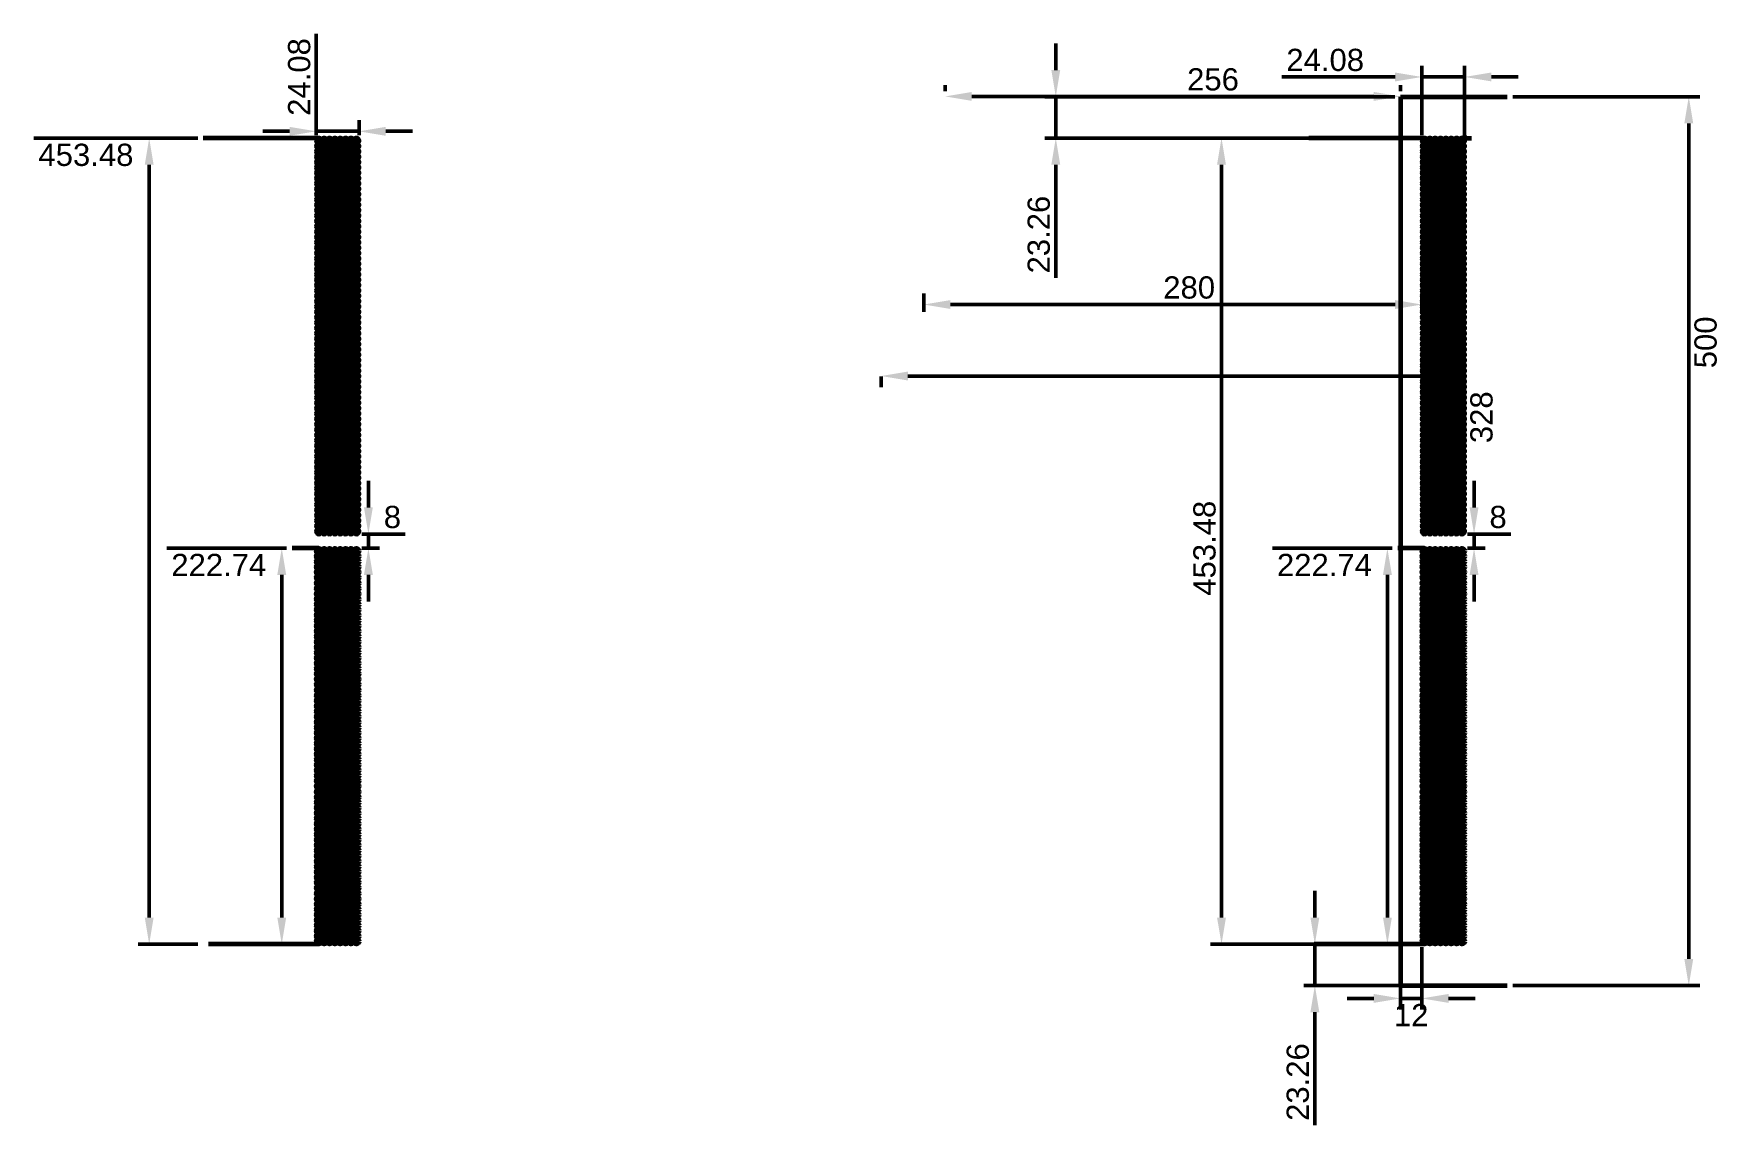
# Model space of a CAD drawing. Header units: millimetres. Extents: x 3743 to 4691, y 1346 to 1960.
import ezdxf

# ---------------------------------------------------------------- set-up
doc = ezdxf.new("R2010")
doc.units = ezdxf.units.MM
doc.layers.get('0').update_dxf_attribs({"lineweight": 60})
doc.styles.get("Standard").update_dxf_attribs({"font": 'arial.ttf'})
doc.dimstyles.new('ISO-25', dxfattribs={"dimscale": 5, "dimtxt": 2.5, "dimasz": 3, "dimexe": 1.25, "dimexo": 0.625, "dimtad": 2, "dimjust": 3, "dimdsep": 46, "dimtxsty": 'Standard', "dimcen": 2.5, "dimclrd": 30, "dimclre": 30, "dimclrt": 30, "dimadec": 0, "dimazin": 0, "dimtfac": 1, "dimtmove": 0, "dimatfit": 3, "dimfxl": 1, "dimlwd": 50, "dimlwe": 50, "dimarcsym": 0})

msp = doc.modelspace()

# ---------------------------------------------------------------- blocks, each defined once
blk = doc.blocks.new('*U1')
at = {"true_color": 0x939598}
h = blk.add_hatch(color=252, dxfattribs=at)
h.dxf.hatch_style = 1
h.paths.add_polyline_path([(1.505, 0, 1), (-1.505, 0, 1)])
h.paths.add_polyline_path([(-1.38, 0, -1), (1.38, 0, -1)], flags=16)
at = {"true_color": 0x991b1e}
h = blk.add_hatch(color=244, dxfattribs=at)
h.dxf.hatch_style = 1
h.paths.add_polyline_path([(-1.38, 0, 1), (1.38, 0, 1)])
for radius in [1.505, 1.38]:
    blk.add_circle((0, 0), radius)
blk = doc.blocks.new('*U2')
at = {"color": 0, "linetype": 'ByBlock', "lineweight": -2, "transparency": 16777216}
for p in [(0, 219.73), (0, 216.72), (3.01, 219.73), (3.01, 216.72), (6.02, 219.73), (6.02, 216.72), (9.03, 219.73), (9.03, 216.72), (12.04, 219.73), (12.04, 216.72), (15.05, 219.73), (15.05, 216.72), (18.06, 219.73), (18.06, 216.72), (21.07, 219.73), (21.07, 216.72), (0, 213.71), (0, 210.7), (0, 207.69), (3.01, 213.71), (3.01, 210.7), (3.01, 207.69), (6.02, 213.71), (6.02, 210.7), (6.02, 207.69), (9.03, 213.71), (9.03, 210.7), (9.03, 207.69), (12.04, 213.71), (12.04, 210.7), (12.04, 207.69), (15.05, 213.71), (15.05, 210.7), (15.05, 207.69), (18.06, 213.71), (18.06, 210.7), (18.06, 207.69), (21.07, 213.71), (21.07, 210.7), (21.07, 207.69), (0, 204.68), (0, 201.67), (0, 198.66), (3.01, 204.68), (3.01, 201.67), (3.01, 198.66), (6.02, 204.68), (6.02, 201.67), (6.02, 198.66), (9.03, 204.68), (9.03, 201.67), (9.03, 198.66), (12.04, 204.68), (12.04, 201.67), (12.04, 198.66), (15.05, 204.68), (15.05, 201.67), (15.05, 198.66), (18.06, 204.68), (18.06, 201.67), (18.06, 198.66), (21.07, 204.68), (21.07, 201.67), (21.07, 198.66), (0, 195.65), (0, 192.64), (0, 189.63), (3.01, 195.65), (3.01, 192.64), (3.01, 189.63), (6.02, 195.65), (6.02, 192.64), (6.02, 189.63), (9.03, 195.65), (9.03, 192.64), (9.03, 189.63), (12.04, 195.65), (12.04, 192.64), (12.04, 189.63), (15.05, 195.65), (15.05, 192.64), (15.05, 189.63), (18.06, 195.65), (18.06, 192.64), (18.06, 189.63), (21.07, 195.65), (21.07, 192.64), (21.07, 189.63), (0, 186.62), (0, 183.61), (0, 180.6), (3.01, 186.62), (3.01, 183.61), (3.01, 180.6), (6.02, 186.62), (6.02, 183.61), (6.02, 180.6), (9.03, 186.62), (9.03, 183.61), (9.03, 180.6), (12.04, 186.62), (12.04, 183.61), (12.04, 180.6), (15.05, 186.62), (15.05, 183.61), (15.05, 180.6), (18.06, 186.62), (18.06, 183.61), (18.06, 180.6), (21.07, 186.62), (21.07, 183.61), (21.07, 180.6), (0, 177.59), (0, 174.58), (0, 171.57), (3.01, 177.59), (3.01, 174.58), (3.01, 171.57), (6.02, 177.59), (6.02, 174.58), (6.02, 171.57), (9.03, 177.59), (9.03, 174.58), (9.03, 171.57), (12.04, 177.59), (12.04, 174.58), (12.04, 171.57), (15.05, 177.59), (15.05, 174.58), (15.05, 171.57), (18.06, 177.59), (18.06, 174.58), (18.06, 171.57), (21.07, 177.59), (21.07, 174.58), (21.07, 171.57), (0, 168.56), (0, 165.55), (0, 162.54), (3.01, 168.56), (3.01, 165.55), (3.01, 162.54), (6.02, 168.56), (6.02, 165.55), (6.02, 162.54), (9.03, 168.56), (9.03, 165.55), (9.03, 162.54), (12.04, 168.56), (12.04, 165.55), (12.04, 162.54), (15.05, 168.56), (15.05, 165.55), (15.05, 162.54), (18.06, 168.56), (18.06, 165.55), (18.06, 162.54), (21.07, 168.56), (21.07, 165.55), (21.07, 162.54), (0, 159.53), (0, 156.52), (0, 153.51), (0, 150.5), (3.01, 159.53), (3.01, 156.52), (3.01, 153.51), (3.01, 150.5), (6.02, 159.53), (6.02, 156.52), (6.02, 153.51), (6.02, 150.5), (9.03, 159.53), (9.03, 156.52), (9.03, 153.51), (9.03, 150.5), (12.04, 159.53), (12.04, 156.52), (12.04, 153.51), (12.04, 150.5), (15.05, 159.53), (15.05, 156.52), (15.05, 153.51), (15.05, 150.5), (18.06, 159.53), (18.06, 156.52), (18.06, 153.51), (18.06, 150.5), (21.07, 159.53), (21.07, 156.52), (21.07, 153.51), (21.07, 150.5), (0, 147.49), (0, 144.48), (0, 141.47), (3.01, 147.49), (3.01, 144.48), (3.01, 141.47), (6.02, 147.49), (6.02, 144.48), (6.02, 141.47), (9.03, 147.49), (9.03, 144.48), (9.03, 141.47), (12.04, 147.49), (12.04, 144.48), (12.04, 141.47), (15.05, 147.49), (15.05, 144.48), (15.05, 141.47), (18.06, 147.49), (18.06, 144.48), (18.06, 141.47), (21.07, 147.49), (21.07, 144.48), (21.07, 141.47), (0, 138.46), (0, 135.45), (0, 132.44), (3.01, 138.46), (3.01, 135.45), (3.01, 132.44), (6.02, 138.46), (6.02, 135.45), (6.02, 132.44), (9.03, 138.46), (9.03, 135.45), (9.03, 132.44), (12.04, 138.46), (12.04, 135.45), (12.04, 132.44), (15.05, 138.46), (15.05, 135.45), (15.05, 132.44), (18.06, 138.46), (18.06, 135.45), (18.06, 132.44), (21.07, 138.46), (21.07, 135.45), (21.07, 132.44), (0, 129.43), (0, 126.42), (0, 123.41), (3.01, 129.43), (3.01, 126.42), (3.01, 123.41), (6.02, 129.43), (6.02, 126.42), (6.02, 123.41), (9.03, 129.43), (9.03, 126.42), (9.03, 123.41), (12.04, 129.43), (12.04, 126.42), (12.04, 123.41), (15.05, 129.43), (15.05, 126.42), (15.05, 123.41), (18.06, 129.43), (18.06, 126.42), (18.06, 123.41), (21.07, 129.43), (21.07, 126.42), (21.07, 123.41), (0, 120.4), (0, 117.39), (0, 114.38), (3.01, 120.4), (3.01, 117.39), (3.01, 114.38), (6.02, 120.4), (6.02, 117.39), (6.02, 114.38), (9.03, 120.4), (9.03, 117.39), (9.03, 114.38), (12.04, 120.4), (12.04, 117.39), (12.04, 114.38), (15.05, 120.4), (15.05, 117.39), (15.05, 114.38), (18.06, 120.4), (18.06, 117.39), (18.06, 114.38), (21.07, 120.4), (21.07, 117.39), (21.07, 114.38), (0, 111.37), (0, 108.36), (0, 105.35), (3.01, 111.37), (3.01, 108.36), (3.01, 105.35), (6.02, 111.37), (6.02, 108.36), (6.02, 105.35), (9.03, 111.37), (9.03, 108.36), (9.03, 105.35), (12.04, 111.37), (12.04, 108.36), (12.04, 105.35), (15.05, 111.37), (15.05, 108.36), (15.05, 105.35), (18.06, 111.37), (18.06, 108.36), (18.06, 105.35), (21.07, 111.37), (21.07, 108.36), (21.07, 105.35), (0, 102.34), (0, 99.33), (0, 96.32), (3.01, 102.34), (3.01, 99.33), (3.01, 96.32), (6.02, 102.34), (6.02, 99.33), (6.02, 96.32), (9.03, 102.34), (9.03, 99.33), (9.03, 96.32), (12.04, 102.34), (12.04, 99.33), (12.04, 96.32), (15.05, 102.34), (15.05, 99.33), (15.05, 96.32), (18.06, 102.34), (18.06, 99.33), (18.06, 96.32), (21.07, 102.34), (21.07, 99.33), (21.07, 96.32), (0, 93.31), (0, 90.3), (0, 87.29), (0, 84.28), (3.01, 93.31), (3.01, 90.3), (3.01, 87.29), (3.01, 84.28), (6.02, 93.31), (6.02, 90.3), (6.02, 87.29), (6.02, 84.28), (9.03, 93.31), (9.03, 90.3), (9.03, 87.29), (9.03, 84.28), (12.04, 93.31), (12.04, 90.3), (12.04, 87.29), (12.04, 84.28), (15.05, 93.31), (15.05, 90.3), (15.05, 87.29), (15.05, 84.28), (18.06, 84.28), (18.06, 93.31), (18.06, 90.3), (18.06, 87.29), (21.07, 93.31), (21.07, 90.3), (21.07, 87.29), (21.07, 84.28), (0, 81.27), (0, 78.26), (0, 75.25), (3.01, 81.27), (3.01, 78.26), (3.01, 75.25), (6.02, 81.27), (6.02, 78.26), (6.02, 75.25), (9.03, 81.27), (9.03, 78.26), (9.03, 75.25), (12.04, 81.27), (12.04, 78.26), (12.04, 75.25), (15.05, 81.27), (15.05, 78.26), (15.05, 75.25), (18.06, 81.27), (18.06, 78.26), (18.06, 75.25), (21.07, 81.27), (21.07, 78.26), (21.07, 75.25), (0, 72.24), (0, 69.23), (0, 66.22), (3.01, 72.24), (3.01, 69.23), (3.01, 66.22), (6.02, 72.24), (6.02, 69.23), (6.02, 66.22), (9.03, 72.24), (9.03, 69.23), (9.03, 66.22), (12.04, 72.24), (12.04, 69.23), (12.04, 66.22), (15.05, 72.24), (15.05, 69.23), (15.05, 66.22), (18.06, 72.24), (18.06, 69.23), (18.06, 66.22), (21.07, 72.24), (21.07, 69.23), (21.07, 66.22), (0, 63.21), (0, 60.2), (0, 57.19), (3.01, 63.21), (3.01, 60.2), (3.01, 57.19), (6.02, 63.21), (6.02, 60.2), (6.02, 57.19), (9.03, 63.21), (9.03, 60.2), (9.03, 57.19), (12.04, 63.21), (12.04, 60.2), (12.04, 57.19), (15.05, 63.21), (15.05, 60.2), (15.05, 57.19), (18.06, 63.21), (18.06, 60.2), (18.06, 57.19), (21.07, 63.21), (21.07, 60.2), (21.07, 57.19), (0, 54.18), (0, 51.17), (0, 48.16), (3.01, 54.18), (3.01, 51.17), (3.01, 48.16), (6.02, 54.18), (6.02, 51.17), (6.02, 48.16), (9.03, 54.18), (9.03, 51.17), (9.03, 48.16), (12.04, 54.18), (12.04, 51.17), (12.04, 48.16), (15.05, 54.18), (15.05, 51.17), (15.05, 48.16), (18.06, 54.18), (18.06, 51.17), (18.06, 48.16), (21.07, 54.18), (21.07, 51.17), (21.07, 48.16), (0, 45.15), (0, 42.14), (0, 39.13), (3.01, 45.15), (3.01, 42.14), (3.01, 39.13), (6.02, 45.15), (6.02, 42.14), (6.02, 39.13), (9.03, 45.15), (9.03, 42.14), (9.03, 39.13), (12.04, 45.15), (12.04, 42.14), (12.04, 39.13), (15.05, 45.15), (15.05, 42.14), (15.05, 39.13), (18.06, 45.15), (18.06, 42.14), (18.06, 39.13), (21.07, 45.15), (21.07, 42.14), (21.07, 39.13), (0, 36.12), (0, 33.11), (0, 30.1), (0, 27.09), (3.01, 36.12), (3.01, 33.11), (3.01, 30.1), (3.01, 27.09), (6.02, 36.12), (6.02, 33.11), (6.02, 30.1), (6.02, 27.09), (9.03, 36.12), (9.03, 33.11), (9.03, 30.1), (9.03, 27.09), (12.04, 36.12), (12.04, 33.11), (12.04, 30.1), (12.04, 27.09), (15.05, 36.12), (15.05, 33.11), (15.05, 30.1), (15.05, 27.09), (18.06, 36.12), (18.06, 33.11), (18.06, 30.1), (18.06, 27.09), (21.07, 36.12), (21.07, 33.11), (21.07, 30.1), (21.07, 27.09), (0, 24.08), (0, 21.07), (0, 18.06), (3.01, 24.08), (3.01, 21.07), (3.01, 18.06), (6.02, 21.07), (6.02, 18.06), (6.02, 24.08), (9.03, 24.08), (9.03, 21.07), (9.03, 18.06), (12.04, 24.08), (12.04, 21.07), (12.04, 18.06), (15.05, 24.08), (15.05, 21.07), (15.05, 18.06), (18.06, 24.08), (18.06, 21.07), (18.06, 18.06), (21.07, 24.08), (21.07, 21.07), (21.07, 18.06), (0, 15.05), (0, 12.04), (0, 9.03), (3.01, 9.03), (3.01, 15.05), (3.01, 12.04), (6.02, 15.05), (6.02, 12.04), (6.02, 9.03), (9.03, 12.04), (9.03, 9.03), (9.03, 15.05), (12.04, 15.05), (12.04, 12.04), (12.04, 9.03), (15.05, 15.05), (15.05, 12.04), (15.05, 9.03), (18.06, 15.05), (18.06, 12.04), (18.06, 9.03), (21.07, 15.05), (21.07, 12.04), (21.07, 9.03), (0, 6.02), (0, 3.01), (0, 0), (3.01, 6.02), (3.01, 3.01), (3.01, 0), (6.02, 6.02), (6.02, 3.01), (6.02, 0), (9.03, 6.02), (9.03, 3.01), (9.03, 0), (12.04, 6.02), (12.04, 3.01), (12.04, 0), (15.05, 6.02), (15.05, 3.01), (15.05, 0), (18.06, 6.02), (18.06, 3.01), (18.06, 0), (21.07, 6.02), (21.07, 3.01), (21.07, 0)]:
    blk.add_blockref('*U1', p, dxfattribs=at)
blk = doc.blocks.new('*U4')
at = {"true_color": 0x939598}
h = blk.add_hatch(color=252, dxfattribs=at)
h.dxf.hatch_style = 1
h.paths.add_polyline_path([(1.505, 0, 1), (-1.505, 0, 1)])
h.paths.add_polyline_path([(-1.38, 0, -1), (1.38, 0, -1)], flags=16)
at = {"true_color": 0x991b1e}
h = blk.add_hatch(color=244, dxfattribs=at)
h.dxf.hatch_style = 1
h.paths.add_polyline_path([(-1.38, 0, 1), (1.38, 0, 1)])
for radius in [1.505, 1.38]:
    blk.add_circle((0, 0), radius)
blk = doc.blocks.new('*U5')
at = {"color": 0, "linetype": 'ByBlock', "lineweight": -2, "transparency": 16777216}
for p in [(0, 219.73), (0, 216.72), (3.01, 219.73), (3.01, 216.72), (6.02, 219.73), (6.02, 216.72), (9.03, 219.73), (9.03, 216.72), (12.04, 219.73), (12.04, 216.72), (15.05, 219.73), (15.05, 216.72), (18.06, 219.73), (18.06, 216.72), (21.07, 219.73), (21.07, 216.72), (0, 213.71), (0, 210.7), (0, 207.69), (3.01, 213.71), (3.01, 210.7), (3.01, 207.69), (6.02, 213.71), (6.02, 210.7), (6.02, 207.69), (9.03, 213.71), (9.03, 210.7), (9.03, 207.69), (12.04, 213.71), (12.04, 210.7), (12.04, 207.69), (15.05, 213.71), (15.05, 210.7), (15.05, 207.69), (18.06, 213.71), (18.06, 210.7), (18.06, 207.69), (21.07, 213.71), (21.07, 210.7), (21.07, 207.69), (0, 204.68), (0, 201.67), (0, 198.66), (3.01, 204.68), (3.01, 201.67), (3.01, 198.66), (6.02, 204.68), (6.02, 201.67), (6.02, 198.66), (9.03, 204.68), (9.03, 201.67), (9.03, 198.66), (12.04, 204.68), (12.04, 201.67), (12.04, 198.66), (15.05, 204.68), (15.05, 201.67), (15.05, 198.66), (18.06, 204.68), (18.06, 201.67), (18.06, 198.66), (21.07, 204.68), (21.07, 201.67), (21.07, 198.66), (0, 195.65), (0, 192.64), (0, 189.63), (3.01, 195.65), (3.01, 192.64), (3.01, 189.63), (6.02, 195.65), (6.02, 192.64), (6.02, 189.63), (9.03, 195.65), (9.03, 192.64), (9.03, 189.63), (12.04, 195.65), (12.04, 192.64), (12.04, 189.63), (15.05, 195.65), (15.05, 192.64), (15.05, 189.63), (18.06, 195.65), (18.06, 192.64), (18.06, 189.63), (21.07, 195.65), (21.07, 192.64), (21.07, 189.63), (0, 186.62), (0, 183.61), (0, 180.6), (3.01, 186.62), (3.01, 183.61), (3.01, 180.6), (6.02, 186.62), (6.02, 183.61), (6.02, 180.6), (9.03, 186.62), (9.03, 183.61), (9.03, 180.6), (12.04, 186.62), (12.04, 183.61), (12.04, 180.6), (15.05, 186.62), (15.05, 183.61), (15.05, 180.6), (18.06, 186.62), (18.06, 183.61), (18.06, 180.6), (21.07, 186.62), (21.07, 183.61), (21.07, 180.6), (0, 177.59), (0, 174.58), (0, 171.57), (3.01, 177.59), (3.01, 174.58), (3.01, 171.57), (6.02, 177.59), (6.02, 174.58), (6.02, 171.57), (9.03, 177.59), (9.03, 174.58), (9.03, 171.57), (12.04, 177.59), (12.04, 174.58), (12.04, 171.57), (15.05, 177.59), (15.05, 174.58), (15.05, 171.57), (18.06, 177.59), (18.06, 174.58), (18.06, 171.57), (21.07, 177.59), (21.07, 174.58), (21.07, 171.57), (0, 168.56), (0, 165.55), (0, 162.54), (3.01, 168.56), (3.01, 165.55), (3.01, 162.54), (6.02, 168.56), (6.02, 165.55), (6.02, 162.54), (9.03, 168.56), (9.03, 165.55), (9.03, 162.54), (12.04, 168.56), (12.04, 165.55), (12.04, 162.54), (15.05, 168.56), (15.05, 165.55), (15.05, 162.54), (18.06, 168.56), (18.06, 165.55), (18.06, 162.54), (21.07, 168.56), (21.07, 165.55), (21.07, 162.54), (0, 159.53), (0, 156.52), (0, 153.51), (0, 150.5), (3.01, 159.53), (3.01, 156.52), (3.01, 153.51), (3.01, 150.5), (6.02, 159.53), (6.02, 156.52), (6.02, 153.51), (6.02, 150.5), (9.03, 159.53), (9.03, 156.52), (9.03, 153.51), (9.03, 150.5), (12.04, 159.53), (12.04, 156.52), (12.04, 153.51), (12.04, 150.5), (15.05, 159.53), (15.05, 156.52), (15.05, 153.51), (15.05, 150.5), (18.06, 159.53), (18.06, 156.52), (18.06, 153.51), (18.06, 150.5), (21.07, 159.53), (21.07, 156.52), (21.07, 153.51), (21.07, 150.5), (0, 147.49), (0, 144.48), (0, 141.47), (3.01, 147.49), (3.01, 144.48), (3.01, 141.47), (6.02, 147.49), (6.02, 144.48), (6.02, 141.47), (9.03, 147.49), (9.03, 144.48), (9.03, 141.47), (12.04, 147.49), (12.04, 144.48), (12.04, 141.47), (15.05, 147.49), (15.05, 144.48), (15.05, 141.47), (18.06, 147.49), (18.06, 144.48), (18.06, 141.47), (21.07, 147.49), (21.07, 144.48), (21.07, 141.47), (0, 138.46), (0, 135.45), (0, 132.44), (3.01, 138.46), (3.01, 135.45), (3.01, 132.44), (6.02, 138.46), (6.02, 135.45), (6.02, 132.44), (9.03, 138.46), (9.03, 135.45), (9.03, 132.44), (12.04, 138.46), (12.04, 135.45), (12.04, 132.44), (15.05, 138.46), (15.05, 135.45), (15.05, 132.44), (18.06, 138.46), (18.06, 135.45), (18.06, 132.44), (21.07, 138.46), (21.07, 135.45), (21.07, 132.44), (0, 129.43), (0, 126.42), (0, 123.41), (3.01, 129.43), (3.01, 126.42), (3.01, 123.41), (6.02, 129.43), (6.02, 126.42), (6.02, 123.41), (9.03, 129.43), (9.03, 126.42), (9.03, 123.41), (12.04, 129.43), (12.04, 126.42), (12.04, 123.41), (15.05, 129.43), (15.05, 126.42), (15.05, 123.41), (18.06, 129.43), (18.06, 126.42), (18.06, 123.41), (21.07, 129.43), (21.07, 126.42), (21.07, 123.41), (0, 120.4), (0, 117.39), (0, 114.38), (3.01, 120.4), (3.01, 117.39), (3.01, 114.38), (6.02, 120.4), (6.02, 117.39), (6.02, 114.38), (9.03, 120.4), (9.03, 117.39), (9.03, 114.38), (12.04, 120.4), (12.04, 117.39), (12.04, 114.38), (15.05, 120.4), (15.05, 117.39), (15.05, 114.38), (18.06, 120.4), (18.06, 117.39), (18.06, 114.38), (21.07, 120.4), (21.07, 117.39), (21.07, 114.38), (0, 111.37), (0, 108.36), (0, 105.35), (3.01, 111.37), (3.01, 108.36), (3.01, 105.35), (6.02, 111.37), (6.02, 108.36), (6.02, 105.35), (9.03, 111.37), (9.03, 108.36), (9.03, 105.35), (12.04, 111.37), (12.04, 108.36), (12.04, 105.35), (15.05, 111.37), (15.05, 108.36), (15.05, 105.35), (18.06, 111.37), (18.06, 108.36), (18.06, 105.35), (21.07, 111.37), (21.07, 108.36), (21.07, 105.35), (0, 102.34), (0, 99.33), (0, 96.32), (3.01, 102.34), (3.01, 99.33), (3.01, 96.32), (6.02, 102.34), (6.02, 99.33), (6.02, 96.32), (9.03, 102.34), (9.03, 99.33), (9.03, 96.32), (12.04, 102.34), (12.04, 99.33), (12.04, 96.32), (15.05, 102.34), (15.05, 99.33), (15.05, 96.32), (18.06, 102.34), (18.06, 99.33), (18.06, 96.32), (21.07, 102.34), (21.07, 99.33), (21.07, 96.32), (0, 93.31), (0, 90.3), (0, 87.29), (0, 84.28), (3.01, 93.31), (3.01, 90.3), (3.01, 87.29), (3.01, 84.28), (6.02, 93.31), (6.02, 90.3), (6.02, 87.29), (6.02, 84.28), (9.03, 93.31), (9.03, 90.3), (9.03, 87.29), (9.03, 84.28), (12.04, 93.31), (12.04, 90.3), (12.04, 87.29), (12.04, 84.28), (15.05, 93.31), (15.05, 90.3), (15.05, 87.29), (15.05, 84.28), (18.06, 84.28), (18.06, 93.31), (18.06, 90.3), (18.06, 87.29), (21.07, 93.31), (21.07, 90.3), (21.07, 87.29), (21.07, 84.28), (0, 81.27), (0, 78.26), (0, 75.25), (3.01, 81.27), (3.01, 78.26), (3.01, 75.25), (6.02, 81.27), (6.02, 78.26), (6.02, 75.25), (9.03, 81.27), (9.03, 78.26), (9.03, 75.25), (12.04, 81.27), (12.04, 78.26), (12.04, 75.25), (15.05, 81.27), (15.05, 78.26), (15.05, 75.25), (18.06, 81.27), (18.06, 78.26), (18.06, 75.25), (21.07, 81.27), (21.07, 78.26), (21.07, 75.25), (0, 72.24), (0, 69.23), (0, 66.22), (3.01, 72.24), (3.01, 69.23), (3.01, 66.22), (6.02, 72.24), (6.02, 69.23), (6.02, 66.22), (9.03, 72.24), (9.03, 69.23), (9.03, 66.22), (12.04, 72.24), (12.04, 69.23), (12.04, 66.22), (15.05, 72.24), (15.05, 69.23), (15.05, 66.22), (18.06, 72.24), (18.06, 69.23), (18.06, 66.22), (21.07, 72.24), (21.07, 69.23), (21.07, 66.22), (0, 63.21), (0, 60.2), (0, 57.19), (3.01, 63.21), (3.01, 60.2), (3.01, 57.19), (6.02, 63.21), (6.02, 60.2), (6.02, 57.19), (9.03, 63.21), (9.03, 60.2), (9.03, 57.19), (12.04, 63.21), (12.04, 60.2), (12.04, 57.19), (15.05, 63.21), (15.05, 60.2), (15.05, 57.19), (18.06, 63.21), (18.06, 60.2), (18.06, 57.19), (21.07, 63.21), (21.07, 60.2), (21.07, 57.19), (0, 54.18), (0, 51.17), (0, 48.16), (3.01, 54.18), (3.01, 51.17), (3.01, 48.16), (6.02, 54.18), (6.02, 51.17), (6.02, 48.16), (9.03, 54.18), (9.03, 51.17), (9.03, 48.16), (12.04, 54.18), (12.04, 51.17), (12.04, 48.16), (15.05, 54.18), (15.05, 51.17), (15.05, 48.16), (18.06, 54.18), (18.06, 51.17), (18.06, 48.16), (21.07, 54.18), (21.07, 51.17), (21.07, 48.16), (0, 45.15), (0, 42.14), (0, 39.13), (3.01, 45.15), (3.01, 42.14), (3.01, 39.13), (6.02, 45.15), (6.02, 42.14), (6.02, 39.13), (9.03, 45.15), (9.03, 42.14), (9.03, 39.13), (12.04, 45.15), (12.04, 42.14), (12.04, 39.13), (15.05, 45.15), (15.05, 42.14), (15.05, 39.13), (18.06, 45.15), (18.06, 42.14), (18.06, 39.13), (21.07, 45.15), (21.07, 42.14), (21.07, 39.13), (0, 36.12), (0, 33.11), (0, 30.1), (0, 27.09), (3.01, 36.12), (3.01, 33.11), (3.01, 30.1), (3.01, 27.09), (6.02, 36.12), (6.02, 33.11), (6.02, 30.1), (6.02, 27.09), (9.03, 36.12), (9.03, 33.11), (9.03, 30.1), (9.03, 27.09), (12.04, 36.12), (12.04, 33.11), (12.04, 30.1), (12.04, 27.09), (15.05, 36.12), (15.05, 33.11), (15.05, 30.1), (15.05, 27.09), (18.06, 36.12), (18.06, 33.11), (18.06, 30.1), (18.06, 27.09), (21.07, 36.12), (21.07, 33.11), (21.07, 30.1), (21.07, 27.09), (0, 24.08), (0, 21.07), (0, 18.06), (3.01, 24.08), (3.01, 21.07), (3.01, 18.06), (6.02, 21.07), (6.02, 18.06), (6.02, 24.08), (9.03, 24.08), (9.03, 21.07), (9.03, 18.06), (12.04, 24.08), (12.04, 21.07), (12.04, 18.06), (15.05, 24.08), (15.05, 21.07), (15.05, 18.06), (18.06, 24.08), (18.06, 21.07), (18.06, 18.06), (21.07, 24.08), (21.07, 21.07), (21.07, 18.06), (0, 15.05), (0, 12.04), (0, 9.03), (3.01, 9.03), (3.01, 15.05), (3.01, 12.04), (6.02, 15.05), (6.02, 12.04), (6.02, 9.03), (9.03, 12.04), (9.03, 9.03), (9.03, 15.05), (12.04, 15.05), (12.04, 12.04), (12.04, 9.03), (15.05, 15.05), (15.05, 12.04), (15.05, 9.03), (18.06, 15.05), (18.06, 12.04), (18.06, 9.03), (21.07, 15.05), (21.07, 12.04), (21.07, 9.03), (0, 6.02), (0, 3.01), (0, 0), (3.01, 6.02), (3.01, 3.01), (3.01, 0), (6.02, 6.02), (6.02, 3.01), (6.02, 0), (9.03, 6.02), (9.03, 3.01), (9.03, 0), (12.04, 6.02), (12.04, 3.01), (12.04, 0), (15.05, 6.02), (15.05, 3.01), (15.05, 0), (18.06, 6.02), (18.06, 3.01), (18.06, 0), (21.07, 6.02), (21.07, 3.01), (21.07, 0)]:
    blk.add_blockref('*U4', p, dxfattribs=at)
blk = doc.blocks.new('*D6')
at = {"color": 30, "lineweight": 50, "transparency": 16777216}
for p, q in [((3931.15, 1693.61), (3931.15, 1708.61)), ((3927.5, 1678.61), (3951.89, 1678.61)), ((3931.15, 1670.61), (3931.15, 1678.61)), ((3927.5, 1670.61), (3937.4, 1670.61)), ((3931.15, 1655.61), (3931.15, 1640.61))]:
    blk.add_line(p, q, dxfattribs=at)
at = {"color": 30, "transparency": 16777216}
for points in [[(3928.65, 1693.61), (3933.65, 1693.61), (3931.15, 1678.61)], [(3928.65, 1655.61), (3933.65, 1655.61), (3931.15, 1670.61)]]:
    blk.add_solid(points, dxfattribs=at)
at = {"layer": 'Defpoints', "color": 0, "transparency": 16777216}
for p in [(3924.37, 1678.61), (3924.37, 1670.61), (3931.15, 1670.61)]:
    blk.add_point(p, dxfattribs=at)
at = {"color": 30, "transparency": 16777216, "insert": (3944.65, 1688.12), "char_height": 12.5, "attachment_point": 5}
blk.add_mtext('8', dxfattribs=at)
blk = doc.blocks.new('*D7')
at = {"color": 30, "lineweight": 50, "transparency": 16777216}
for p, q in [((3901.8, 1902.97), (3901.8, 1960.07)), ((3925.88, 1902.97), (3925.88, 1911.4)), ((3886.8, 1905.15), (3871.8, 1905.15)), ((3925.88, 1905.15), (3901.8, 1905.15)), ((3940.88, 1905.15), (3955.88, 1905.15))]:
    blk.add_line(p, q, dxfattribs=at)
at = {"color": 30, "transparency": 16777216}
for points in [[(3886.8, 1907.65), (3886.8, 1902.65), (3901.8, 1905.15)], [(3940.88, 1907.65), (3940.88, 1902.65), (3925.88, 1905.15)]]:
    blk.add_solid(points, dxfattribs=at)
at = {"layer": 'Defpoints', "color": 0, "transparency": 16777216}
for p in [(3901.8, 1899.85), (3925.88, 1905.15), (3925.88, 1899.85)]:
    blk.add_point(p, dxfattribs=at)
at = {"color": 30, "transparency": 16777216, "insert": (3892.29, 1935.73), "char_height": 12.5, "attachment_point": 5, "rotation": 90}
blk.add_mtext('24.08', dxfattribs=at)
blk = doc.blocks.new('*D8')
at = {"color": 30, "lineweight": 50, "transparency": 16777216}
for p, q in [((3885.18, 1670.61), (3817.88, 1670.61)), ((3882.43, 1462.87), (3882.43, 1655.61)), ((3885.18, 1447.87), (3876.18, 1447.87))]:
    blk.add_line(p, q, dxfattribs=at)
at = {"color": 30, "transparency": 16777216}
for points in [[(3879.93, 1655.61), (3884.93, 1655.61), (3882.43, 1670.61)], [(3879.93, 1462.87), (3884.93, 1462.87), (3882.43, 1447.87)]]:
    blk.add_solid(points, dxfattribs=at)
at = {"layer": 'Defpoints', "color": 0, "transparency": 16777216}
for p in [(3888.3, 1670.61), (3882.43, 1447.87), (3888.3, 1447.87)]:
    blk.add_point(p, dxfattribs=at)
at = {"color": 30, "transparency": 16777216, "insert": (3847.03, 1661.21), "char_height": 12.5, "attachment_point": 5}
blk.add_mtext('222.74', dxfattribs=at)
blk = doc.blocks.new('*D9')
at = {"color": 30, "lineweight": 50, "transparency": 16777216}
for p, q in [((3835.18, 1901.35), (3742.99, 1901.35)), ((3807.91, 1462.87), (3807.91, 1886.35)), ((3835.18, 1447.87), (3801.66, 1447.87))]:
    blk.add_line(p, q, dxfattribs=at)
at = {"color": 30, "transparency": 16777216}
for points in [[(3805.41, 1886.35), (3810.41, 1886.35), (3807.91, 1901.35)], [(3805.41, 1462.87), (3810.41, 1462.87), (3807.91, 1447.87)]]:
    blk.add_solid(points, dxfattribs=at)
at = {"layer": 'Defpoints', "color": 0, "transparency": 16777216}
for p in [(3838.3, 1901.35), (3807.91, 1447.87), (3838.3, 1447.87)]:
    blk.add_point(p, dxfattribs=at)
at = {"color": 30, "transparency": 16777216, "insert": (3772.33, 1891.84), "char_height": 12.5, "attachment_point": 5}
blk.add_mtext('453.48', dxfattribs=at)
blk = doc.blocks.new('*U10')
at = {"true_color": 0x939598}
h = blk.add_hatch(color=252, dxfattribs=at)
h.dxf.hatch_style = 1
h.paths.add_polyline_path([(1.505, 0, 1), (-1.505, 0, 1)])
h.paths.add_polyline_path([(-1.38, 0, -1), (1.38, 0, -1)], flags=16)
at = {"true_color": 0x991b1e}
h = blk.add_hatch(color=244, dxfattribs=at)
h.dxf.hatch_style = 1
h.paths.add_polyline_path([(-1.38, 0, 1), (1.38, 0, 1)])
for radius in [1.505, 1.38]:
    blk.add_circle((0, 0), radius)
blk = doc.blocks.new('*U11')
at = {"color": 0, "linetype": 'ByBlock', "lineweight": -2, "transparency": 16777216}
for p in [(0, 219.73), (0, 216.72), (3.01, 219.73), (3.01, 216.72), (6.02, 219.73), (6.02, 216.72), (9.03, 219.73), (9.03, 216.72), (12.04, 219.73), (12.04, 216.72), (15.05, 219.73), (15.05, 216.72), (18.06, 219.73), (18.06, 216.72), (21.07, 219.73), (21.07, 216.72), (0, 213.71), (0, 210.7), (0, 207.69), (3.01, 213.71), (3.01, 210.7), (3.01, 207.69), (6.02, 213.71), (6.02, 210.7), (6.02, 207.69), (9.03, 213.71), (9.03, 210.7), (9.03, 207.69), (12.04, 213.71), (12.04, 210.7), (12.04, 207.69), (15.05, 213.71), (15.05, 210.7), (15.05, 207.69), (18.06, 213.71), (18.06, 210.7), (18.06, 207.69), (21.07, 213.71), (21.07, 210.7), (21.07, 207.69), (0, 204.68), (0, 201.67), (0, 198.66), (3.01, 204.68), (3.01, 201.67), (3.01, 198.66), (6.02, 204.68), (6.02, 201.67), (6.02, 198.66), (9.03, 204.68), (9.03, 201.67), (9.03, 198.66), (12.04, 204.68), (12.04, 201.67), (12.04, 198.66), (15.05, 204.68), (15.05, 201.67), (15.05, 198.66), (18.06, 204.68), (18.06, 201.67), (18.06, 198.66), (21.07, 204.68), (21.07, 201.67), (21.07, 198.66), (0, 195.65), (0, 192.64), (0, 189.63), (3.01, 195.65), (3.01, 192.64), (3.01, 189.63), (6.02, 195.65), (6.02, 192.64), (6.02, 189.63), (9.03, 195.65), (9.03, 192.64), (9.03, 189.63), (12.04, 195.65), (12.04, 192.64), (12.04, 189.63), (15.05, 195.65), (15.05, 192.64), (15.05, 189.63), (18.06, 195.65), (18.06, 192.64), (18.06, 189.63), (21.07, 195.65), (21.07, 192.64), (21.07, 189.63), (0, 186.62), (0, 183.61), (0, 180.6), (3.01, 186.62), (3.01, 183.61), (3.01, 180.6), (6.02, 186.62), (6.02, 183.61), (6.02, 180.6), (9.03, 186.62), (9.03, 183.61), (9.03, 180.6), (12.04, 186.62), (12.04, 183.61), (12.04, 180.6), (15.05, 186.62), (15.05, 183.61), (15.05, 180.6), (18.06, 186.62), (18.06, 183.61), (18.06, 180.6), (21.07, 186.62), (21.07, 183.61), (21.07, 180.6), (0, 177.59), (0, 174.58), (0, 171.57), (3.01, 177.59), (3.01, 174.58), (3.01, 171.57), (6.02, 177.59), (6.02, 174.58), (6.02, 171.57), (9.03, 177.59), (9.03, 174.58), (9.03, 171.57), (12.04, 177.59), (12.04, 174.58), (12.04, 171.57), (15.05, 177.59), (15.05, 174.58), (15.05, 171.57), (18.06, 177.59), (18.06, 174.58), (18.06, 171.57), (21.07, 177.59), (21.07, 174.58), (21.07, 171.57), (0, 168.56), (0, 165.55), (0, 162.54), (3.01, 168.56), (3.01, 165.55), (3.01, 162.54), (6.02, 168.56), (6.02, 165.55), (6.02, 162.54), (9.03, 168.56), (9.03, 165.55), (9.03, 162.54), (12.04, 168.56), (12.04, 165.55), (12.04, 162.54), (15.05, 168.56), (15.05, 165.55), (15.05, 162.54), (18.06, 168.56), (18.06, 165.55), (18.06, 162.54), (21.07, 168.56), (21.07, 165.55), (21.07, 162.54), (0, 159.53), (0, 156.52), (0, 153.51), (0, 150.5), (3.01, 159.53), (3.01, 156.52), (3.01, 153.51), (3.01, 150.5), (6.02, 159.53), (6.02, 156.52), (6.02, 153.51), (6.02, 150.5), (9.03, 159.53), (9.03, 156.52), (9.03, 153.51), (9.03, 150.5), (12.04, 159.53), (12.04, 156.52), (12.04, 153.51), (12.04, 150.5), (15.05, 159.53), (15.05, 156.52), (15.05, 153.51), (15.05, 150.5), (18.06, 159.53), (18.06, 156.52), (18.06, 153.51), (18.06, 150.5), (21.07, 159.53), (21.07, 156.52), (21.07, 153.51), (21.07, 150.5), (0, 147.49), (0, 144.48), (0, 141.47), (3.01, 147.49), (3.01, 144.48), (3.01, 141.47), (6.02, 147.49), (6.02, 144.48), (6.02, 141.47), (9.03, 147.49), (9.03, 144.48), (9.03, 141.47), (12.04, 147.49), (12.04, 144.48), (12.04, 141.47), (15.05, 147.49), (15.05, 144.48), (15.05, 141.47), (18.06, 147.49), (18.06, 144.48), (18.06, 141.47), (21.07, 147.49), (21.07, 144.48), (21.07, 141.47), (0, 138.46), (0, 135.45), (0, 132.44), (3.01, 138.46), (3.01, 135.45), (3.01, 132.44), (6.02, 138.46), (6.02, 135.45), (6.02, 132.44), (9.03, 138.46), (9.03, 135.45), (9.03, 132.44), (12.04, 138.46), (12.04, 135.45), (12.04, 132.44), (15.05, 138.46), (15.05, 135.45), (15.05, 132.44), (18.06, 138.46), (18.06, 135.45), (18.06, 132.44), (21.07, 138.46), (21.07, 135.45), (21.07, 132.44), (0, 129.43), (0, 126.42), (0, 123.41), (3.01, 129.43), (3.01, 126.42), (3.01, 123.41), (6.02, 129.43), (6.02, 126.42), (6.02, 123.41), (9.03, 129.43), (9.03, 126.42), (9.03, 123.41), (12.04, 129.43), (12.04, 126.42), (12.04, 123.41), (15.05, 129.43), (15.05, 126.42), (15.05, 123.41), (18.06, 129.43), (18.06, 126.42), (18.06, 123.41), (21.07, 129.43), (21.07, 126.42), (21.07, 123.41), (0, 120.4), (0, 117.39), (0, 114.38), (3.01, 120.4), (3.01, 117.39), (3.01, 114.38), (6.02, 120.4), (6.02, 117.39), (6.02, 114.38), (9.03, 120.4), (9.03, 117.39), (9.03, 114.38), (12.04, 120.4), (12.04, 117.39), (12.04, 114.38), (15.05, 120.4), (15.05, 117.39), (15.05, 114.38), (18.06, 120.4), (18.06, 117.39), (18.06, 114.38), (21.07, 120.4), (21.07, 117.39), (21.07, 114.38), (0, 111.37), (0, 108.36), (0, 105.35), (3.01, 111.37), (3.01, 108.36), (3.01, 105.35), (6.02, 111.37), (6.02, 108.36), (6.02, 105.35), (9.03, 111.37), (9.03, 108.36), (9.03, 105.35), (12.04, 111.37), (12.04, 108.36), (12.04, 105.35), (15.05, 111.37), (15.05, 108.36), (15.05, 105.35), (18.06, 111.37), (18.06, 108.36), (18.06, 105.35), (21.07, 111.37), (21.07, 108.36), (21.07, 105.35), (0, 102.34), (0, 99.33), (0, 96.32), (3.01, 102.34), (3.01, 99.33), (3.01, 96.32), (6.02, 102.34), (6.02, 99.33), (6.02, 96.32), (9.03, 102.34), (9.03, 99.33), (9.03, 96.32), (12.04, 102.34), (12.04, 99.33), (12.04, 96.32), (15.05, 102.34), (15.05, 99.33), (15.05, 96.32), (18.06, 102.34), (18.06, 99.33), (18.06, 96.32), (21.07, 102.34), (21.07, 99.33), (21.07, 96.32), (0, 93.31), (0, 90.3), (0, 87.29), (0, 84.28), (3.01, 93.31), (3.01, 90.3), (3.01, 87.29), (3.01, 84.28), (6.02, 93.31), (6.02, 90.3), (6.02, 87.29), (6.02, 84.28), (9.03, 93.31), (9.03, 90.3), (9.03, 87.29), (9.03, 84.28), (12.04, 93.31), (12.04, 90.3), (12.04, 87.29), (12.04, 84.28), (15.05, 93.31), (15.05, 90.3), (15.05, 87.29), (15.05, 84.28), (18.06, 84.28), (18.06, 93.31), (18.06, 90.3), (18.06, 87.29), (21.07, 93.31), (21.07, 90.3), (21.07, 87.29), (21.07, 84.28), (0, 81.27), (0, 78.26), (0, 75.25), (3.01, 81.27), (3.01, 78.26), (3.01, 75.25), (6.02, 81.27), (6.02, 78.26), (6.02, 75.25), (9.03, 81.27), (9.03, 78.26), (9.03, 75.25), (12.04, 81.27), (12.04, 78.26), (12.04, 75.25), (15.05, 81.27), (15.05, 78.26), (15.05, 75.25), (18.06, 81.27), (18.06, 78.26), (18.06, 75.25), (21.07, 81.27), (21.07, 78.26), (21.07, 75.25), (0, 72.24), (0, 69.23), (0, 66.22), (3.01, 72.24), (3.01, 69.23), (3.01, 66.22), (6.02, 72.24), (6.02, 69.23), (6.02, 66.22), (9.03, 72.24), (9.03, 69.23), (9.03, 66.22), (12.04, 72.24), (12.04, 69.23), (12.04, 66.22), (15.05, 72.24), (15.05, 69.23), (15.05, 66.22), (18.06, 72.24), (18.06, 69.23), (18.06, 66.22), (21.07, 72.24), (21.07, 69.23), (21.07, 66.22), (0, 63.21), (0, 60.2), (0, 57.19), (3.01, 63.21), (3.01, 60.2), (3.01, 57.19), (6.02, 63.21), (6.02, 60.2), (6.02, 57.19), (9.03, 63.21), (9.03, 60.2), (9.03, 57.19), (12.04, 63.21), (12.04, 60.2), (12.04, 57.19), (15.05, 63.21), (15.05, 60.2), (15.05, 57.19), (18.06, 63.21), (18.06, 60.2), (18.06, 57.19), (21.07, 63.21), (21.07, 60.2), (21.07, 57.19), (0, 54.18), (0, 51.17), (0, 48.16), (3.01, 54.18), (3.01, 51.17), (3.01, 48.16), (6.02, 54.18), (6.02, 51.17), (6.02, 48.16), (9.03, 54.18), (9.03, 51.17), (9.03, 48.16), (12.04, 54.18), (12.04, 51.17), (12.04, 48.16), (15.05, 54.18), (15.05, 51.17), (15.05, 48.16), (18.06, 54.18), (18.06, 51.17), (18.06, 48.16), (21.07, 54.18), (21.07, 51.17), (21.07, 48.16), (0, 45.15), (0, 42.14), (0, 39.13), (3.01, 45.15), (3.01, 42.14), (3.01, 39.13), (6.02, 45.15), (6.02, 42.14), (6.02, 39.13), (9.03, 45.15), (9.03, 42.14), (9.03, 39.13), (12.04, 45.15), (12.04, 42.14), (12.04, 39.13), (15.05, 45.15), (15.05, 42.14), (15.05, 39.13), (18.06, 45.15), (18.06, 42.14), (18.06, 39.13), (21.07, 45.15), (21.07, 42.14), (21.07, 39.13), (0, 36.12), (0, 33.11), (0, 30.1), (0, 27.09), (3.01, 36.12), (3.01, 33.11), (3.01, 30.1), (3.01, 27.09), (6.02, 36.12), (6.02, 33.11), (6.02, 30.1), (6.02, 27.09), (9.03, 36.12), (9.03, 33.11), (9.03, 30.1), (9.03, 27.09), (12.04, 36.12), (12.04, 33.11), (12.04, 30.1), (12.04, 27.09), (15.05, 36.12), (15.05, 33.11), (15.05, 30.1), (15.05, 27.09), (18.06, 36.12), (18.06, 33.11), (18.06, 30.1), (18.06, 27.09), (21.07, 36.12), (21.07, 33.11), (21.07, 30.1), (21.07, 27.09), (0, 24.08), (0, 21.07), (0, 18.06), (3.01, 24.08), (3.01, 21.07), (3.01, 18.06), (6.02, 21.07), (6.02, 18.06), (6.02, 24.08), (9.03, 24.08), (9.03, 21.07), (9.03, 18.06), (12.04, 24.08), (12.04, 21.07), (12.04, 18.06), (15.05, 24.08), (15.05, 21.07), (15.05, 18.06), (18.06, 24.08), (18.06, 21.07), (18.06, 18.06), (21.07, 24.08), (21.07, 21.07), (21.07, 18.06), (0, 15.05), (0, 12.04), (0, 9.03), (3.01, 9.03), (3.01, 15.05), (3.01, 12.04), (6.02, 15.05), (6.02, 12.04), (6.02, 9.03), (9.03, 12.04), (9.03, 9.03), (9.03, 15.05), (12.04, 15.05), (12.04, 12.04), (12.04, 9.03), (15.05, 15.05), (15.05, 12.04), (15.05, 9.03), (18.06, 15.05), (18.06, 12.04), (18.06, 9.03), (21.07, 15.05), (21.07, 12.04), (21.07, 9.03), (0, 6.02), (0, 3.01), (0, 0), (3.01, 6.02), (3.01, 3.01), (3.01, 0), (6.02, 6.02), (6.02, 3.01), (6.02, 0), (9.03, 6.02), (9.03, 3.01), (9.03, 0), (12.04, 6.02), (12.04, 3.01), (12.04, 0), (15.05, 6.02), (15.05, 3.01), (15.05, 0), (18.06, 6.02), (18.06, 3.01), (18.06, 0), (21.07, 6.02), (21.07, 3.01), (21.07, 0)]:
    blk.add_blockref('*U10', p, dxfattribs=at)
blk = doc.blocks.new('*U12')
at = {"true_color": 0x939598}
h = blk.add_hatch(color=252, dxfattribs=at)
h.dxf.hatch_style = 1
h.paths.add_polyline_path([(1.505, 0, 1), (-1.505, 0, 1)])
h.paths.add_polyline_path([(-1.38, 0, -1), (1.38, 0, -1)], flags=16)
at = {"true_color": 0x991b1e}
h = blk.add_hatch(color=244, dxfattribs=at)
h.dxf.hatch_style = 1
h.paths.add_polyline_path([(-1.38, 0, 1), (1.38, 0, 1)])
for radius in [1.505, 1.38]:
    blk.add_circle((0, 0), radius)
blk = doc.blocks.new('*U13')
at = {"color": 0, "linetype": 'ByBlock', "lineweight": -2, "transparency": 16777216}
for p in [(0, 219.73), (0, 216.72), (3.01, 219.73), (3.01, 216.72), (6.02, 219.73), (6.02, 216.72), (9.03, 219.73), (9.03, 216.72), (12.04, 219.73), (12.04, 216.72), (15.05, 219.73), (15.05, 216.72), (18.06, 219.73), (18.06, 216.72), (21.07, 219.73), (21.07, 216.72), (0, 213.71), (0, 210.7), (0, 207.69), (3.01, 213.71), (3.01, 210.7), (3.01, 207.69), (6.02, 213.71), (6.02, 210.7), (6.02, 207.69), (9.03, 213.71), (9.03, 210.7), (9.03, 207.69), (12.04, 213.71), (12.04, 210.7), (12.04, 207.69), (15.05, 213.71), (15.05, 210.7), (15.05, 207.69), (18.06, 213.71), (18.06, 210.7), (18.06, 207.69), (21.07, 213.71), (21.07, 210.7), (21.07, 207.69), (0, 204.68), (0, 201.67), (0, 198.66), (3.01, 204.68), (3.01, 201.67), (3.01, 198.66), (6.02, 204.68), (6.02, 201.67), (6.02, 198.66), (9.03, 204.68), (9.03, 201.67), (9.03, 198.66), (12.04, 204.68), (12.04, 201.67), (12.04, 198.66), (15.05, 204.68), (15.05, 201.67), (15.05, 198.66), (18.06, 204.68), (18.06, 201.67), (18.06, 198.66), (21.07, 204.68), (21.07, 201.67), (21.07, 198.66), (0, 195.65), (0, 192.64), (0, 189.63), (3.01, 195.65), (3.01, 192.64), (3.01, 189.63), (6.02, 195.65), (6.02, 192.64), (6.02, 189.63), (9.03, 195.65), (9.03, 192.64), (9.03, 189.63), (12.04, 195.65), (12.04, 192.64), (12.04, 189.63), (15.05, 195.65), (15.05, 192.64), (15.05, 189.63), (18.06, 195.65), (18.06, 192.64), (18.06, 189.63), (21.07, 195.65), (21.07, 192.64), (21.07, 189.63), (0, 186.62), (0, 183.61), (0, 180.6), (3.01, 186.62), (3.01, 183.61), (3.01, 180.6), (6.02, 186.62), (6.02, 183.61), (6.02, 180.6), (9.03, 186.62), (9.03, 183.61), (9.03, 180.6), (12.04, 186.62), (12.04, 183.61), (12.04, 180.6), (15.05, 186.62), (15.05, 183.61), (15.05, 180.6), (18.06, 186.62), (18.06, 183.61), (18.06, 180.6), (21.07, 186.62), (21.07, 183.61), (21.07, 180.6), (0, 177.59), (0, 174.58), (0, 171.57), (3.01, 177.59), (3.01, 174.58), (3.01, 171.57), (6.02, 177.59), (6.02, 174.58), (6.02, 171.57), (9.03, 177.59), (9.03, 174.58), (9.03, 171.57), (12.04, 177.59), (12.04, 174.58), (12.04, 171.57), (15.05, 177.59), (15.05, 174.58), (15.05, 171.57), (18.06, 177.59), (18.06, 174.58), (18.06, 171.57), (21.07, 177.59), (21.07, 174.58), (21.07, 171.57), (0, 168.56), (0, 165.55), (0, 162.54), (3.01, 168.56), (3.01, 165.55), (3.01, 162.54), (6.02, 168.56), (6.02, 165.55), (6.02, 162.54), (9.03, 168.56), (9.03, 165.55), (9.03, 162.54), (12.04, 168.56), (12.04, 165.55), (12.04, 162.54), (15.05, 168.56), (15.05, 165.55), (15.05, 162.54), (18.06, 168.56), (18.06, 165.55), (18.06, 162.54), (21.07, 168.56), (21.07, 165.55), (21.07, 162.54), (0, 159.53), (0, 156.52), (0, 153.51), (0, 150.5), (3.01, 159.53), (3.01, 156.52), (3.01, 153.51), (3.01, 150.5), (6.02, 159.53), (6.02, 156.52), (6.02, 153.51), (6.02, 150.5), (9.03, 159.53), (9.03, 156.52), (9.03, 153.51), (9.03, 150.5), (12.04, 159.53), (12.04, 156.52), (12.04, 153.51), (12.04, 150.5), (15.05, 159.53), (15.05, 156.52), (15.05, 153.51), (15.05, 150.5), (18.06, 159.53), (18.06, 156.52), (18.06, 153.51), (18.06, 150.5), (21.07, 159.53), (21.07, 156.52), (21.07, 153.51), (21.07, 150.5), (0, 147.49), (0, 144.48), (0, 141.47), (3.01, 147.49), (3.01, 144.48), (3.01, 141.47), (6.02, 147.49), (6.02, 144.48), (6.02, 141.47), (9.03, 147.49), (9.03, 144.48), (9.03, 141.47), (12.04, 147.49), (12.04, 144.48), (12.04, 141.47), (15.05, 147.49), (15.05, 144.48), (15.05, 141.47), (18.06, 147.49), (18.06, 144.48), (18.06, 141.47), (21.07, 147.49), (21.07, 144.48), (21.07, 141.47), (0, 138.46), (0, 135.45), (0, 132.44), (3.01, 138.46), (3.01, 135.45), (3.01, 132.44), (6.02, 138.46), (6.02, 135.45), (6.02, 132.44), (9.03, 138.46), (9.03, 135.45), (9.03, 132.44), (12.04, 138.46), (12.04, 135.45), (12.04, 132.44), (15.05, 138.46), (15.05, 135.45), (15.05, 132.44), (18.06, 138.46), (18.06, 135.45), (18.06, 132.44), (21.07, 138.46), (21.07, 135.45), (21.07, 132.44), (0, 129.43), (0, 126.42), (0, 123.41), (3.01, 129.43), (3.01, 126.42), (3.01, 123.41), (6.02, 129.43), (6.02, 126.42), (6.02, 123.41), (9.03, 129.43), (9.03, 126.42), (9.03, 123.41), (12.04, 129.43), (12.04, 126.42), (12.04, 123.41), (15.05, 129.43), (15.05, 126.42), (15.05, 123.41), (18.06, 129.43), (18.06, 126.42), (18.06, 123.41), (21.07, 129.43), (21.07, 126.42), (21.07, 123.41), (0, 120.4), (0, 117.39), (0, 114.38), (3.01, 120.4), (3.01, 117.39), (3.01, 114.38), (6.02, 120.4), (6.02, 117.39), (6.02, 114.38), (9.03, 120.4), (9.03, 117.39), (9.03, 114.38), (12.04, 120.4), (12.04, 117.39), (12.04, 114.38), (15.05, 120.4), (15.05, 117.39), (15.05, 114.38), (18.06, 120.4), (18.06, 117.39), (18.06, 114.38), (21.07, 120.4), (21.07, 117.39), (21.07, 114.38), (0, 111.37), (0, 108.36), (0, 105.35), (3.01, 111.37), (3.01, 108.36), (3.01, 105.35), (6.02, 111.37), (6.02, 108.36), (6.02, 105.35), (9.03, 111.37), (9.03, 108.36), (9.03, 105.35), (12.04, 111.37), (12.04, 108.36), (12.04, 105.35), (15.05, 111.37), (15.05, 108.36), (15.05, 105.35), (18.06, 111.37), (18.06, 108.36), (18.06, 105.35), (21.07, 111.37), (21.07, 108.36), (21.07, 105.35), (0, 102.34), (0, 99.33), (0, 96.32), (3.01, 102.34), (3.01, 99.33), (3.01, 96.32), (6.02, 102.34), (6.02, 99.33), (6.02, 96.32), (9.03, 102.34), (9.03, 99.33), (9.03, 96.32), (12.04, 102.34), (12.04, 99.33), (12.04, 96.32), (15.05, 102.34), (15.05, 99.33), (15.05, 96.32), (18.06, 102.34), (18.06, 99.33), (18.06, 96.32), (21.07, 102.34), (21.07, 99.33), (21.07, 96.32), (0, 93.31), (0, 90.3), (0, 87.29), (0, 84.28), (3.01, 93.31), (3.01, 90.3), (3.01, 87.29), (3.01, 84.28), (6.02, 93.31), (6.02, 90.3), (6.02, 87.29), (6.02, 84.28), (9.03, 93.31), (9.03, 90.3), (9.03, 87.29), (9.03, 84.28), (12.04, 93.31), (12.04, 90.3), (12.04, 87.29), (12.04, 84.28), (15.05, 93.31), (15.05, 90.3), (15.05, 87.29), (15.05, 84.28), (18.06, 84.28), (18.06, 93.31), (18.06, 90.3), (18.06, 87.29), (21.07, 93.31), (21.07, 90.3), (21.07, 87.29), (21.07, 84.28), (0, 81.27), (0, 78.26), (0, 75.25), (3.01, 81.27), (3.01, 78.26), (3.01, 75.25), (6.02, 81.27), (6.02, 78.26), (6.02, 75.25), (9.03, 81.27), (9.03, 78.26), (9.03, 75.25), (12.04, 81.27), (12.04, 78.26), (12.04, 75.25), (15.05, 81.27), (15.05, 78.26), (15.05, 75.25), (18.06, 81.27), (18.06, 78.26), (18.06, 75.25), (21.07, 81.27), (21.07, 78.26), (21.07, 75.25), (0, 72.24), (0, 69.23), (0, 66.22), (3.01, 72.24), (3.01, 69.23), (3.01, 66.22), (6.02, 72.24), (6.02, 69.23), (6.02, 66.22), (9.03, 72.24), (9.03, 69.23), (9.03, 66.22), (12.04, 72.24), (12.04, 69.23), (12.04, 66.22), (15.05, 72.24), (15.05, 69.23), (15.05, 66.22), (18.06, 72.24), (18.06, 69.23), (18.06, 66.22), (21.07, 72.24), (21.07, 69.23), (21.07, 66.22), (0, 63.21), (0, 60.2), (0, 57.19), (3.01, 63.21), (3.01, 60.2), (3.01, 57.19), (6.02, 63.21), (6.02, 60.2), (6.02, 57.19), (9.03, 63.21), (9.03, 60.2), (9.03, 57.19), (12.04, 63.21), (12.04, 60.2), (12.04, 57.19), (15.05, 63.21), (15.05, 60.2), (15.05, 57.19), (18.06, 63.21), (18.06, 60.2), (18.06, 57.19), (21.07, 63.21), (21.07, 60.2), (21.07, 57.19), (0, 54.18), (0, 51.17), (0, 48.16), (3.01, 54.18), (3.01, 51.17), (3.01, 48.16), (6.02, 54.18), (6.02, 51.17), (6.02, 48.16), (9.03, 54.18), (9.03, 51.17), (9.03, 48.16), (12.04, 54.18), (12.04, 51.17), (12.04, 48.16), (15.05, 54.18), (15.05, 51.17), (15.05, 48.16), (18.06, 54.18), (18.06, 51.17), (18.06, 48.16), (21.07, 54.18), (21.07, 51.17), (21.07, 48.16), (0, 45.15), (0, 42.14), (0, 39.13), (3.01, 45.15), (3.01, 42.14), (3.01, 39.13), (6.02, 45.15), (6.02, 42.14), (6.02, 39.13), (9.03, 45.15), (9.03, 42.14), (9.03, 39.13), (12.04, 45.15), (12.04, 42.14), (12.04, 39.13), (15.05, 45.15), (15.05, 42.14), (15.05, 39.13), (18.06, 45.15), (18.06, 42.14), (18.06, 39.13), (21.07, 45.15), (21.07, 42.14), (21.07, 39.13), (0, 36.12), (0, 33.11), (0, 30.1), (0, 27.09), (3.01, 36.12), (3.01, 33.11), (3.01, 30.1), (3.01, 27.09), (6.02, 36.12), (6.02, 33.11), (6.02, 30.1), (6.02, 27.09), (9.03, 36.12), (9.03, 33.11), (9.03, 30.1), (9.03, 27.09), (12.04, 36.12), (12.04, 33.11), (12.04, 30.1), (12.04, 27.09), (15.05, 36.12), (15.05, 33.11), (15.05, 30.1), (15.05, 27.09), (18.06, 36.12), (18.06, 33.11), (18.06, 30.1), (18.06, 27.09), (21.07, 36.12), (21.07, 33.11), (21.07, 30.1), (21.07, 27.09), (0, 24.08), (0, 21.07), (0, 18.06), (3.01, 24.08), (3.01, 21.07), (3.01, 18.06), (6.02, 21.07), (6.02, 18.06), (6.02, 24.08), (9.03, 24.08), (9.03, 21.07), (9.03, 18.06), (12.04, 24.08), (12.04, 21.07), (12.04, 18.06), (15.05, 24.08), (15.05, 21.07), (15.05, 18.06), (18.06, 24.08), (18.06, 21.07), (18.06, 18.06), (21.07, 24.08), (21.07, 21.07), (21.07, 18.06), (0, 15.05), (0, 12.04), (0, 9.03), (3.01, 9.03), (3.01, 15.05), (3.01, 12.04), (6.02, 15.05), (6.02, 12.04), (6.02, 9.03), (9.03, 12.04), (9.03, 9.03), (9.03, 15.05), (12.04, 15.05), (12.04, 12.04), (12.04, 9.03), (15.05, 15.05), (15.05, 12.04), (15.05, 9.03), (18.06, 15.05), (18.06, 12.04), (18.06, 9.03), (21.07, 15.05), (21.07, 12.04), (21.07, 9.03), (0, 6.02), (0, 3.01), (0, 0), (3.01, 6.02), (3.01, 3.01), (3.01, 0), (6.02, 6.02), (6.02, 3.01), (6.02, 0), (9.03, 6.02), (9.03, 3.01), (9.03, 0), (12.04, 6.02), (12.04, 3.01), (12.04, 0), (15.05, 6.02), (15.05, 3.01), (15.05, 0), (18.06, 6.02), (18.06, 3.01), (18.06, 0), (21.07, 6.02), (21.07, 3.01), (21.07, 0)]:
    blk.add_blockref('*U12', p, dxfattribs=at)
blk = doc.blocks.new('*D17')
at = {"color": 30, "lineweight": 50, "transparency": 16777216}
for p, q in [((4552.77, 1693.61), (4552.77, 1708.61)), ((4549.11, 1678.61), (4573.51, 1678.61)), ((4552.77, 1670.61), (4552.77, 1678.61)), ((4549.11, 1670.61), (4559.02, 1670.61)), ((4552.77, 1655.61), (4552.77, 1640.61))]:
    blk.add_line(p, q, dxfattribs=at)
at = {"color": 30, "transparency": 16777216}
for points in [[(4550.27, 1693.61), (4555.27, 1693.61), (4552.77, 1678.61)], [(4550.27, 1655.61), (4555.27, 1655.61), (4552.77, 1670.61)]]:
    blk.add_solid(points, dxfattribs=at)
at = {"layer": 'Defpoints', "color": 0, "transparency": 16777216}
for p in [(4545.99, 1678.61), (4545.99, 1670.61), (4552.77, 1670.61)]:
    blk.add_point(p, dxfattribs=at)
at = {"color": 30, "transparency": 16777216, "insert": (4566.26, 1688.12), "char_height": 12.5, "attachment_point": 5}
blk.add_mtext('8', dxfattribs=at)
blk = doc.blocks.new('*D14')
at = {"color": 30, "lineweight": 50, "transparency": 16777216}
for p, q in [((4508.41, 1935.73), (4444.74, 1935.73)), ((4523.41, 1902.97), (4523.41, 1941.98)), ((4547.49, 1935.73), (4523.41, 1935.73)), ((4547.49, 1902.97), (4547.49, 1941.98)), ((4562.49, 1935.73), (4577.49, 1935.73))]:
    blk.add_line(p, q, dxfattribs=at)
at = {"color": 30, "transparency": 16777216}
for points in [[(4508.41, 1938.23), (4508.41, 1933.23), (4523.41, 1935.73)], [(4562.49, 1938.23), (4562.49, 1933.23), (4547.49, 1935.73)]]:
    blk.add_solid(points, dxfattribs=at)
at = {"layer": 'Defpoints', "color": 0, "transparency": 16777216}
for p in [(4547.49, 1935.73), (4523.41, 1899.85), (4547.49, 1899.85)]:
    blk.add_point(p, dxfattribs=at)
at = {"color": 30, "transparency": 16777216, "insert": (4469.08, 1945.24), "char_height": 12.5, "attachment_point": 5}
blk.add_mtext('24.08', dxfattribs=at)
blk = doc.blocks.new('*D15')
at = {"color": 30, "lineweight": 50, "transparency": 16777216}
for p, q in [((4506.79, 1670.61), (4439.49, 1670.61)), ((4504.05, 1462.87), (4504.05, 1655.61)), ((4506.79, 1447.87), (4497.8, 1447.87))]:
    blk.add_line(p, q, dxfattribs=at)
at = {"color": 30, "transparency": 16777216}
for points in [[(4501.55, 1655.61), (4506.55, 1655.61), (4504.05, 1670.61)], [(4501.55, 1462.87), (4506.55, 1462.87), (4504.05, 1447.87)]]:
    blk.add_solid(points, dxfattribs=at)
at = {"layer": 'Defpoints', "color": 0, "transparency": 16777216}
for p in [(4509.92, 1670.61), (4504.05, 1447.87), (4509.92, 1447.87)]:
    blk.add_point(p, dxfattribs=at)
at = {"color": 30, "transparency": 16777216, "insert": (4468.65, 1661.21), "char_height": 12.5, "attachment_point": 5}
blk.add_mtext('222.74', dxfattribs=at)
blk = doc.blocks.new('*D16')
at = {"color": 30, "lineweight": 50, "transparency": 16777216}
for p, q in [((4456.79, 1901.35), (4404.53, 1901.35)), ((4410.78, 1886.35), (4410.78, 1462.87)), ((4456.79, 1447.87), (4404.53, 1447.87))]:
    blk.add_line(p, q, dxfattribs=at)
at = {"color": 30, "transparency": 16777216}
for points in [[(4408.28, 1886.35), (4413.28, 1886.35), (4410.78, 1901.35)], [(4408.28, 1462.87), (4413.28, 1462.87), (4410.78, 1447.87)]]:
    blk.add_solid(points, dxfattribs=at)
at = {"layer": 'Defpoints', "color": 0, "transparency": 16777216}
for p in [(4459.92, 1901.35), (4410.78, 1447.87), (4459.92, 1447.87)]:
    blk.add_point(p, dxfattribs=at)
at = {"color": 30, "transparency": 16777216, "insert": (4401.27, 1670.61), "char_height": 12.5, "attachment_point": 5, "rotation": 90}
blk.add_mtext('453.48', dxfattribs=at)
blk = doc.blocks.new('*D18')
at = {"color": 30, "lineweight": 50, "transparency": 16777216}
for p, q in [((4511.41, 1446.25), (4511.41, 1411.11)), ((4523.41, 1446.25), (4523.41, 1411.11)), ((4496.41, 1417.36), (4481.41, 1417.36)), ((4523.41, 1417.36), (4511.41, 1417.36)), ((4538.41, 1417.36), (4553.41, 1417.36))]:
    blk.add_line(p, q, dxfattribs=at)
at = {"color": 30, "transparency": 16777216}
for points in [[(4496.41, 1419.86), (4496.41, 1414.86), (4511.41, 1417.36)], [(4538.41, 1419.86), (4538.41, 1414.86), (4523.41, 1417.36)]]:
    blk.add_solid(points, dxfattribs=at)
at = {"layer": 'Defpoints', "color": 0, "transparency": 16777216}
for p in [(4511.41, 1449.38), (4523.41, 1449.38), (4511.41, 1417.36)]:
    blk.add_point(p, dxfattribs=at)
at = {"color": 30, "transparency": 16777216, "insert": (4517.41, 1407.96), "char_height": 12.5, "attachment_point": 5}
blk.add_mtext('12', dxfattribs=at)
blk = doc.blocks.new('*D19')
at = {"color": 30, "lineweight": 50, "transparency": 16777216}
for p, q in [((4574.54, 1924.61), (4679.74, 1924.61)), ((4673.49, 1909.61), (4673.49, 1439.61)), ((4574.54, 1424.61), (4679.74, 1424.61))]:
    blk.add_line(p, q, dxfattribs=at)
at = {"color": 30, "transparency": 16777216}
for points in [[(4670.99, 1909.61), (4675.99, 1909.61), (4673.49, 1924.61)], [(4670.99, 1439.61), (4675.99, 1439.61), (4673.49, 1424.61)]]:
    blk.add_solid(points, dxfattribs=at)
at = {"layer": 'Defpoints', "color": 0, "transparency": 16777216}
for p in [(4571.41, 1924.61), (4571.41, 1424.61), (4673.49, 1424.61)]:
    blk.add_point(p, dxfattribs=at)
at = {"color": 30, "transparency": 16777216, "insert": (4682.99, 1786.42), "char_height": 12.5, "attachment_point": 5, "rotation": 90}
blk.add_mtext('500', dxfattribs=at)
blk = doc.blocks.new('*D20')
at = {"color": 30, "lineweight": 50, "transparency": 16777216}
for p, q in [((4255.41, 1927.74), (4255.41, 1931.05)), ((4511.41, 1927.74), (4511.41, 1931.05)), ((4496.41, 1924.8), (4270.41, 1924.8))]:
    blk.add_line(p, q, dxfattribs=at)
at = {"color": 30, "transparency": 16777216}
for points in [[(4270.41, 1927.3), (4270.41, 1922.3), (4255.41, 1924.8)], [(4496.41, 1927.3), (4496.41, 1922.3), (4511.41, 1924.8)]]:
    blk.add_solid(points, dxfattribs=at)
at = {"layer": 'Defpoints', "color": 0, "transparency": 16777216}
for p in [(4255.41, 1924.8), (4255.41, 1924.61), (4511.41, 1924.61)]:
    blk.add_point(p, dxfattribs=at)
at = {"color": 30, "transparency": 16777216, "insert": (4406, 1934.31), "char_height": 12.5, "attachment_point": 5}
blk.add_mtext('256', dxfattribs=at)
blk = doc.blocks.new('*D27')
at = {"color": 30, "lineweight": 50, "transparency": 16777216}
for p, q in [((4219.49, 1767.29), (4219.49, 1761.24)), ((4234.49, 1767.49), (4532.49, 1767.49)), ((4547.49, 1767.29), (4547.49, 1727.35))]:
    blk.add_line(p, q, dxfattribs=at)
at = {"color": 30, "transparency": 16777216}
for points in [[(4234.49, 1769.99), (4234.49, 1764.99), (4219.49, 1767.49)], [(4532.49, 1769.99), (4532.49, 1764.99), (4547.49, 1767.49)]]:
    blk.add_solid(points, dxfattribs=at)
at = {"layer": 'Defpoints', "color": 0, "transparency": 16777216}
for p in [(4219.49, 1770.42), (4219.49, 1767.49), (4547.49, 1770.42)]:
    blk.add_point(p, dxfattribs=at)
at = {"color": 30, "transparency": 16777216, "insert": (4557.01, 1744.3), "char_height": 12.5, "attachment_point": 5, "rotation": 90}
blk.add_mtext('328', dxfattribs=at)
blk = doc.blocks.new('*D28')
at = {"color": 30, "lineweight": 50, "transparency": 16777216}
for p, q in [((4317.61, 1939.61), (4317.61, 1954.61)), ((4508.29, 1924.61), (4311.36, 1924.61)), ((4317.61, 1924.61), (4317.61, 1901.35)), ((4508.29, 1901.35), (4311.36, 1901.35)), ((4317.61, 1886.35), (4317.61, 1822.72))]:
    blk.add_line(p, q, dxfattribs=at)
at = {"color": 30, "transparency": 16777216}
for points in [[(4315.11, 1939.61), (4320.11, 1939.61), (4317.61, 1924.61)], [(4315.11, 1886.35), (4320.11, 1886.35), (4317.61, 1901.35)]]:
    blk.add_solid(points, dxfattribs=at)
at = {"layer": 'Defpoints', "color": 0, "transparency": 16777216}
for p in [(4511.41, 1924.61), (4317.61, 1901.35), (4511.41, 1901.35)]:
    blk.add_point(p, dxfattribs=at)
at = {"color": 30, "transparency": 16777216, "insert": (4308.1, 1847.04), "char_height": 12.5, "attachment_point": 5, "rotation": 90}
blk.add_mtext('23.26', dxfattribs=at)
blk = doc.blocks.new('*D24')
at = {"color": 30, "lineweight": 50, "transparency": 16777216}
for p, q in [((4243.41, 1803.64), (4243.41, 1813.96)), ((4523.41, 1803.64), (4523.41, 1813.96)), ((4508.41, 1807.71), (4258.41, 1807.71)), ((4463.26, 1462.87), (4463.26, 1477.87)), ((4514.29, 1447.87), (4457.01, 1447.87)), ((4463.26, 1447.87), (4463.26, 1424.61)), ((4514.29, 1424.61), (4457.01, 1424.61)), ((4463.26, 1409.61), (4463.26, 1345.98))]:
    blk.add_line(p, q, dxfattribs=at)
at = {"color": 30, "transparency": 16777216}
for points in [[(4258.41, 1810.21), (4258.41, 1805.21), (4243.41, 1807.71)], [(4508.41, 1810.21), (4508.41, 1805.21), (4523.41, 1807.71)], [(4460.76, 1462.87), (4465.76, 1462.87), (4463.26, 1447.87)], [(4460.76, 1409.61), (4465.76, 1409.61), (4463.26, 1424.61)]]:
    blk.add_solid(points, dxfattribs=at)
at = {"layer": 'Defpoints', "color": 0, "transparency": 16777216}
for p in [(4243.41, 1807.71), (4243.41, 1800.52), (4523.41, 1800.52), (4517.42, 1447.87), (4463.26, 1424.61), (4517.42, 1424.61)]:
    blk.add_point(p, dxfattribs=at)
at = {"color": 30, "transparency": 16777216, "insert": (4392.6, 1817.22), "char_height": 12.5, "attachment_point": 5}
blk.add_mtext('280', dxfattribs=at)
at = {"color": 30, "transparency": 16777216, "insert": (4453.74, 1370.3), "char_height": 12.5, "attachment_point": 5, "rotation": 90}
blk.add_mtext('23.26', dxfattribs=at)

# ---------------------------------------------------------------- dimensions: what is measured, and where the dimension line sits
for base, p1, p2, picture, middle in [((3925.876, 1905.145), (3901.796, 1899.849), (3925.876, 1899.849), '*D7', (3892.289, 1935.73)), ((4219.494, 1767.488), (4547.494, 1770.419), (4219.494, 1770.419), '*D27', (4557.006, 1744.296))]:
    dim = msp.add_linear_dim(base=base, p1=p1, p2=p2, dimstyle='ISO-25')
    dim.commit()
    dim.dimension.update_dxf_attribs({"geometry": picture, "text_midpoint": middle})
for base, p1, p2, picture, middle in [((4317.612, 1901.354), (4511.414, 1924.614), (4511.414, 1901.354), '*D28', (4317.612, 1847.036)), ((4673.486, 1424.614), (4571.414, 1924.614), (4571.414, 1424.614), '*D19', (4673.486, 1786.418)), ((4410.782, 1447.874), (4459.919, 1901.354), (4459.919, 1447.874), '*D16', (4410.782, 1670.614)), ((4463.255, 1424.614), (4517.419, 1447.874), (4517.419, 1424.614), '*D24', (4463.255, 1370.296))]:
    dim = msp.add_linear_dim(base=base, p1=p1, p2=p2, angle=90, dimstyle='ISO-25')
    dim.commit()
    dim.dimension.update_dxf_attribs({"geometry": picture, "text_midpoint": middle, "dimtype": 160})
for base, p1, p2, picture, middle in [((4547.494, 1935.73), (4523.414, 1899.849), (4547.494, 1899.849), '*D14', (4469.079, 1935.73)), ((4255.414, 1924.802), (4511.414, 1924.614), (4255.414, 1924.614), '*D20', (4405.998, 1924.802)), ((4243.414, 1807.714), (4523.414, 1800.519), (4243.414, 1800.519), '*D24', (4392.597, 1807.714)), ((4511.414, 1417.362), (4523.414, 1449.379), (4511.414, 1449.379), '*D18', (4517.414, 1417.362))]:
    dim = msp.add_linear_dim(base=base, p1=p1, p2=p2, dimstyle='ISO-25')
    dim.commit()
    dim.dimension.update_dxf_attribs({"geometry": picture, "text_midpoint": middle, "dimtype": 160})
for base, p1, p2, picture, middle in [((3807.914, 1447.874), (3838.301, 1901.354), (3838.301, 1447.874), '*D9', (3772.328, 1891.843)), ((3931.153, 1670.614), (3924.371, 1678.614), (3924.371, 1670.614), '*D6', (3944.646, 1688.121)), ((4552.771, 1670.614), (4545.989, 1678.614), (4545.989, 1670.614), '*D17', (4566.264, 1688.121)), ((3882.431, 1447.874), (3888.301, 1670.614), (3888.301, 1447.874), '*D8', (3847.028, 1661.214)), ((4504.048, 1447.874), (4509.919, 1670.614), (4509.919, 1447.874), '*D15', (4468.646, 1661.214))]:
    dim = msp.add_linear_dim(base=base, p1=p1, p2=p2, angle=90, dimstyle='ISO-25')
    dim.commit()
    dim.dimension.update_dxf_attribs({"geometry": picture, "text_midpoint": middle})

# ---------------------------------------------------------------- linework, layer by layer
for p, q in [((4511.414, 1924.614), (4571.414, 1924.614)), ((4511.414, 1924.614), (4511.414, 1424.614)), ((3903.301, 1901.354), (3838.301, 1901.354)), ((4524.919, 1901.354), (4459.919, 1901.354)), ((4545.989, 1901.354), (4551.311, 1901.354)), ((4547.494, 1902.101), (4547.494, 1902.833)), ((4547.494, 1899.849), (4547.494, 1902.101)), ((3924.371, 1678.739), (3924.371, 1678.614)), ((4545.989, 1678.739), (4545.989, 1678.614)), ((3903.301, 1670.614), (3888.301, 1670.614)), ((3924.371, 1670.614), (3924.371, 1670.489)), ((4524.919, 1670.614), (4509.919, 1670.614)), ((4545.989, 1670.614), (4545.989, 1670.489)), ((3843.301, 1447.874), (3841.301, 1447.874)), ((3848.301, 1447.874), (3843.301, 1447.874)), ((3888.301, 1447.874), (3848.301, 1447.874)), ((3903.301, 1447.874), (3888.301, 1447.874)), ((4464.919, 1447.874), (4462.919, 1447.874)), ((4469.919, 1447.874), (4464.919, 1447.874)), ((4509.919, 1447.874), (4469.919, 1447.874)), ((4524.919, 1447.874), (4509.919, 1447.874)), ((4511.414, 1424.614), (4566.414, 1424.614)), ((4566.414, 1424.614), (4571.414, 1424.614))]:
    msp.add_line(p, q)

# ---------------------------------------------------------------- block references
at = {"xscale": -1, "rotation": 180}
for name, p in [('*U5', (3903.301, 1899.849)), ('*U13', (4524.919, 1899.849))]:
    msp.add_blockref(name, p, dxfattribs=at)
for name, p in [('*U2', (3903.301, 1449.379)), ('*U11', (4524.919, 1449.379))]:
    msp.add_blockref(name, p)

msp.set_redraw_order([(e.dxf.handle, doc.entitydb.next_handle()) for e in msp.query("TEXT MTEXT ATTDEF DIMENSION ARC_DIMENSION")])  # texts and dimensions are drawn at this point

doc.saveas('drawing.dxf')
